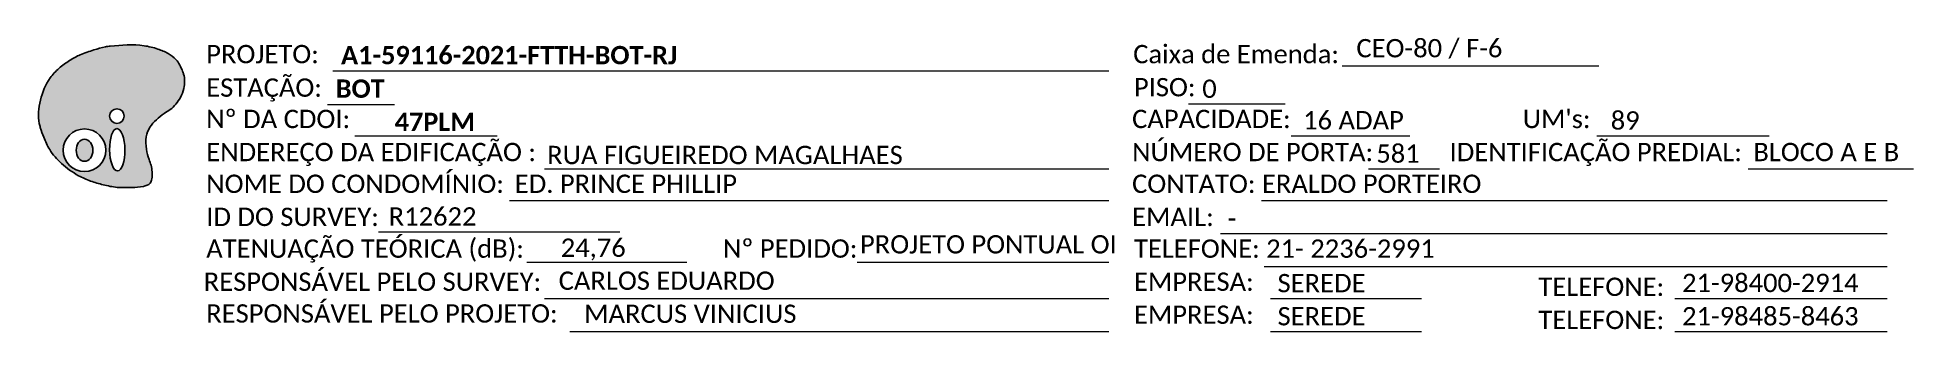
# Model space of a CAD drawing. Header units: inches. Extents: x 1396 to 4186, y -90 to 504.
# Drawn here: x 3352.4 to 3536, y 466.4 to 495.2 of the extents above; entities that cross this region are included whole.
import ezdxf
from ezdxf.enums import TextEntityAlignment as Align

# ---------------------------------------------------------------- set-up
doc = ezdxf.new("R2010")
doc.units = ezdxf.units.IN
doc.header["$MEASUREMENT"] = 0
doc.styles.add('WMF-Calibri0', font='calibri.ttf')
doc.styles.add('WMF-Calibri1', font='calibrib.ttf')

msp = doc.modelspace()

# ---------------------------------------------------------------- texts
at = {"color": 7, "lineweight": 0, "style": 'WMF-Calibri0'}
for s, height, p in [('PROJETO:', 1.793, (3368.88, 492.64)), ('Caixa de Emenda:', 1.7927, (3459.64, 492.64)), ('ESTAÇÃO:', 1.793, (3368.88, 489.36)), ('PISO:', 1.793, (3459.71, 489.4)), ('Nº DA CDOI:', 1.7927, (3368.88, 486.29)), ('CAPACIDADE:', 1.7927, (3459.53, 486.29)), ("UM's:", 1.793, (3497.77, 486.29)), ('ENDEREÇO DA EDIFICAÇÃO :', 1.7927, (3368.88, 483.05)), ('NÚMERO DE PORTA:', 1.7927, (3459.53, 483.05)), ('IDENTIFICAÇÃO PREDIAL:', 1.7927, (3490.61, 483.05)), ('BLOCO A E B', 1.7927, (3520.35, 483.05)), ('NOME DO CONDOMÍNIO:', 1.7927, (3368.88, 479.94)), ('ED. PRINCE PHILLIP', 1.7927, (3399.09, 479.94)), ('CONTATO: ERALDO PORTEIRO', 1.7927, (3459.53, 479.94)), ('ID DO SURVEY:', 1.7927, (3368.88, 476.7)), ('EMAIL:', 1.793, (3459.53, 476.7)), ('ATENUAÇÃO TEÓRICA (dB):', 1.7927, (3368.88, 473.59)), ('Nº PEDIDO:', 1.793, (3419.47, 473.6)), ('TELEFONE: 21- 2236-2991', 1.7927, (3459.71, 473.59)), ('RESPONSÁVEL PELO SURVEY:', 1.7927, (3368.64, 470.35)), ('EMPRESA:', 1.793, (3459.71, 470.35)), ('TELEFONE:', 1.793, (3499.31, 469.85)), ('RESPONSÁVEL PELO PROJETO:', 1.7927, (3368.88, 467.24)), ('EMPRESA:', 1.793, (3459.71, 467.12)), ('TELEFONE:', 1.793, (3499.31, 466.61))]:
    msp.add_text(s, height=height, dxfattribs=at).set_placement(p)
at = {"color": 7, "linetype": 'Continuous'}
for s, height, style, p in [('A1-59116-2021-FTTH-BOT-RJ', 1.7927, 'WMF-Calibri1', (3382.08, 492.54)), ('CEO-80 / F-6', 1.7927, 'WMF-Calibri0', (3481.49, 493.22)), ('BOT', 1.793, 'WMF-Calibri1', (3381.56, 489.26)), ('0', 1.79, 'WMF-Calibri0', (3466.4, 489.25)), ('RUA FIGUEIREDO MAGALHAES', 1.7927, 'WMF-Calibri0', (3402.26, 482.76)), ('581', 1.793, 'WMF-Calibri0', (3483.44, 482.9)), ('-', 1.79, 'WMF-Calibri0', (3468.88, 476.55)), ('CARLOS EDUARDO', 1.7927, 'WMF-Calibri0', (3403.39, 470.45)), ('21-98400-2914', 1.7927, 'WMF-Calibri0', (3513.37, 470.23)), ('SEREDE', 1.793, 'WMF-Calibri0', (3473.77, 470.21)), ('MARCUS VINICIUS', 1.7927, 'WMF-Calibri0', (3405.88, 467.21)), ('SEREDE', 1.793, 'WMF-Calibri0', (3473.77, 466.97)), ('21-98485-8463', 1.7927, 'WMF-Calibri0', (3513.37, 466.97))]:
    msp.add_text(s, height=height, dxfattribs=dict(at, style=style)).set_placement(p)
at = {"color": 7, "linetype": 'Continuous', "style": 'WMF-Calibri1'}
msp.add_text('47PLM', height=1.793, dxfattribs=at).set_placement((3391.26, 486), align=Align.CENTER)
at = {"color": 0, "linetype": 'Continuous', "style": 'WMF-Calibri0'}
for s, p in [('16 ADAP', (3476.27, 486.16)), ('89', (3506.39, 486.14)), ('R12622 ', (3386.74, 476.74))]:
    msp.add_text(s, height=1.793, dxfattribs=at).set_placement(p)
at = {"color": 7, "style": 'WMF-Calibri0'}
msp.add_text('PROJETO PONTUAL OI', height=1.7927, dxfattribs=at).set_placement((3432.89, 474.01))
at = {"color": 0, "lineweight": 0, "style": 'WMF-Calibri0'}
msp.add_text('24,76', height=1.793, dxfattribs=at).set_placement((3403.59, 473.68))

# ---------------------------------------------------------------- blocks, each defined once
blk = doc.blocks.new('OI')
h = blk.add_hatch(color=40)
edge = h.paths.add_edge_path()
edge.add_spline(control_points=[(4.35, -0.67), (3.92, -0.99), (3.26, -1.5), (2.81, -2.59), (2.9, -3.5), (3.06, -4.27), (3.31, -4.85), (3.37, -5.39), (3.4, -5.88), (3.2, -6.4), (2.54, -6.61), (1.65, -6.63), (0.55, -6.67), (-0.56, -6.42), (-1.61, -6.14), (-2.77, -5.61), (-3.92, -4.77), (-4.89, -3.7), (-5.34, -2.65), (-5.6, -1.94), (-5.85, -0.96), (-5.71, 0.47), (-5.1, 2.02), (-4.14, 3.02), (-3.3, 3.61), (-2.37, 4.16), (-1.36, 4.44), (-0.56, 4.7), (0.79, 4.85), (2.24, 4.97), (3.79, 4.57), (4.67, 4.21), (5.44, 3.65), (5.76, 2.99), (6.03, 2.21), (6.01, 1.46), (5.72, 0.64), (5.31, 0.08), (4.88, -0.38), (4.51, -0.55), (4.35, -0.67)], knot_values=[0, 0, 0, 0, 1.60434, 2.417191, 3.427595, 4.282808, 4.776746, 5.304182, 5.888771, 6.258406, 6.858137, 7.79129, 8.986195, 10.124242, 11.187857, 12.242908, 13.953784, 15.414161, 16.515391, 17.349188, 17.675853, 19.552021, 21.515531, 22.568638, 23.63245, 24.621084, 25.782718, 26.745347, 27.142653, 29.870543, 31.004649, 31.921532, 32.709589, 33.801391, 34.042471, 35.192333, 35.971461, 36.628871, 37.254359, 37.836911, 37.836911, 37.836911, 37.836911], degree=3, periodic=0)
h.paths.add_polyline_path([(1.13, -0.87, -1), (-0.04, -0.87, -1)], flags=16)
edge = h.paths.add_edge_path(flags=16)
edge.add_ellipse((0.56, -3.59), major_axis=(-0.02, 1.71), ratio=0.361305, start_angle=0, end_angle=360)
h.paths.add_polyline_path([(-0.36, -3.62, -1), (-3.8, -3.62, -1)], flags=16)
edge = h.paths.add_edge_path(flags=0)
edge.add_ellipse((-2.08, -3.62), major_axis=(0, 0.885), ratio=0.758294, start_angle=0, end_angle=360)
at = {"color": 40}
for centre, radius in [((0.54, -0.87), 0.587), ((-2.08, -3.62), 1.72)]:
    blk.add_circle(centre, radius, dxfattribs=at)
blk.add_ellipse((-2.08, -3.62), major_axis=(0, 0.885), ratio=0.758294, start_param=-3.141592653589792, end_param=3.141592653589792, dxfattribs=at)
blk.add_ellipse((0.56, -3.59), major_axis=(-0.02, 1.71), ratio=0.361305, dxfattribs=at)
at = {"color": 40, "start_tangent": (-0.800898, -0.598801), "end_tangent": (-0.800898, -0.598801)}
blk.add_spline([(4.35, -0.67), (3.2, -1.78), (2.9, -2.54), (2.92, -3.55), (3.12, -4.38), (3.28, -4.85), (3.37, -5.37), (3.35, -5.95), (3.2, -6.29), (2.66, -6.55), (1.73, -6.63), (0.54, -6.62), (-0.58, -6.41), (-1.6, -6.11), (-2.56, -5.67), (-3.95, -4.67), (-4.89, -3.56), (-5.37, -2.56), (-5.64, -1.78), (-5.72, -1.46), (-5.63, 0.42), (-4.84, 2.22), (-4.13, 2.99), (-3.27, 3.62), (-2.4, 4.09), (-1.3, 4.47), (-0.37, 4.72), (0.02, 4.77), (2.75, 4.8), (3.85, 4.53), (4.69, 4.16), (5.31, 3.68), (5.85, 2.73), (5.93, 2.5), (5.94, 1.35), (5.67, 0.62), (5.29, 0.08), (4.84, -0.36), (4.35, -0.67)], degree=3, dxfattribs=at)

# ---------------------------------------------------------------- linework, layer by layer
at = {"color": 7, "lineweight": 0}
for points in [[(3480.09, 492.38), (3505.23, 492.38)], [(3381.28, 491.89), (3457.25, 491.89)], [(3380.76, 488.61), (3387.31, 488.61)], [(3465.05, 488.65), (3474.53, 488.65)], [(3383.43, 485.54), (3397.37, 485.54)], [(3475.1, 485.54), (3486.72, 485.54)], [(3505.04, 485.54), (3521.9, 485.54)], [(3402, 482.31), (3457.25, 482.31)], [(3482.68, 482.31), (3489.63, 482.31)], [(3519.85, 482.31), (3536.03, 482.31)], [(3398.58, 479.19), (3457.25, 479.19)], [(3472.21, 479.19), (3533.44, 479.19)], [(3385.74, 476.13), (3409.37, 476.13)], [(3468.17, 475.96), (3533.44, 475.96)], [(3400.28, 473.16), (3415.95, 473.16)], [(3432.61, 473.17), (3457.11, 473.17)], [(3433.12, 473.17), (3457.26, 473.17)], [(3472.46, 472.72), (3533.44, 472.72)], [(3402, 469.61), (3457.25, 469.61)], [(3473.07, 469.61), (3487.87, 469.61)], [(3512.67, 469.61), (3533.44, 469.61)], [(3404.49, 466.37), (3457.25, 466.37)], [(3473.07, 466.37), (3487.87, 466.37)], [(3512.67, 466.37), (3533.44, 466.37)]]:
    msp.add_lwpolyline(points, dxfattribs=at)

# ---------------------------------------------------------------- block references
at = {"color": 7, "xscale": 1.213923925196705, "yscale": 1.21392392515554, "zscale": 1.213923925163967, "rotation": 0.153289602326381}
msp.add_blockref('OI', (3359.48, 488.52), dxfattribs=at)

msp.set_redraw_order([(e.dxf.handle, doc.entitydb.next_handle()) for e in msp.query("TEXT MTEXT ATTDEF DIMENSION ARC_DIMENSION")])  # texts and dimensions are drawn at this point

doc.saveas('drawing.dxf')
